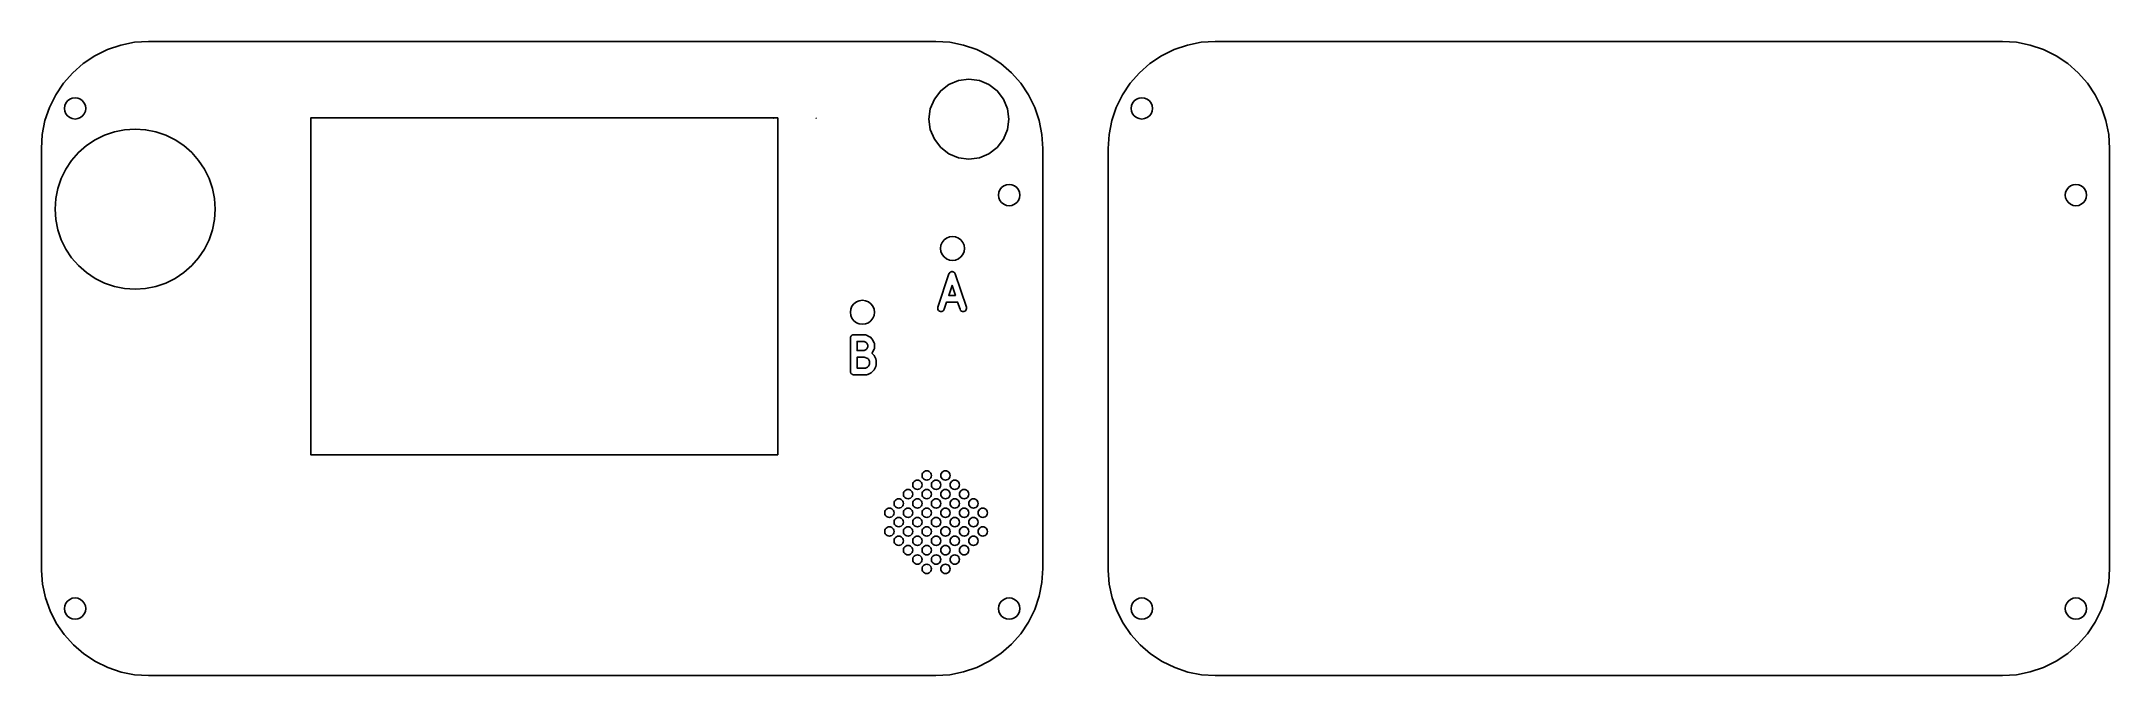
# Model space of a CAD drawing. Header units: metres. Extents: x 8 to 318, y 5 to 100.
import ezdxf

# ---------------------------------------------------------------- set-up
doc = ezdxf.new("R2010")
doc.units = ezdxf.units.M

msp = doc.modelspace()

# ---------------------------------------------------------------- linework, layer by layer
at = {"layer": 'Layer0'}
for p, q in [((117.42, 88.54), (117.45, 88.53)), ((117.45, 88.53), (117.47, 88.51)), ((117.47, 88.51), (117.49, 88.49)), ((117.49, 88.49), (117.49, 88.47)), ((123.82, 88.53), (123.84, 88.52)), ((123.84, 88.52), (123.87, 88.51)), ((123.87, 88.51), (123.88, 88.49)), ((123.88, 88.49), (123.89, 88.46))]:
    msp.add_line(p, q, dxfattribs=at)
for points in [[(23.82, 100.01, 0), (141.82, 100.01, 0), (143.91, 99.87, 0), (145.97, 99.46, 0), (147.96, 98.79, 0), (149.84, 97.86, 0), (151.59, 96.69, 0), (153.17, 95.31, 0), (154.55, 93.73, 0), (155.72, 91.99, 0), (156.65, 90.1, 0), (157.32, 88.12, 0), (157.73, 86.06, 0), (157.87, 83.96, 0), (157.87, 20.96, 0), (157.73, 18.87, 0), (157.32, 16.81, 0), (156.65, 14.82, 0), (155.72, 12.94, 0), (154.55, 11.19, 0), (153.17, 9.61, 0), (151.59, 8.23, 0), (149.84, 7.06, 0), (147.96, 6.13, 0), (145.97, 5.46, 0), (143.91, 5.05, 0), (141.82, 4.91, 0), (23.82, 4.91, 0), (21.75, 5.05, 0), (19.71, 5.45, 0), (17.74, 6.11, 0), (15.87, 7.02, 0), (14.14, 8.16, 0), (12.56, 9.52, 0), (11.18, 11.07, 0), (10.01, 12.78, 0), (9.07, 14.63, 0), (8.37, 16.59, 0), (7.94, 18.62, 0), (7.77, 20.69, 0), (7.77, 39.19, 0), (7.77, 83.96, 0), (7.91, 86.06, 0), (8.31, 88.12, 0), (8.99, 90.1, 0), (9.92, 91.99, 0), (11.08, 93.73, 0), (12.47, 95.31, 0), (14.05, 96.69, 0), (15.79, 97.86, 0), (17.68, 98.79, 0), (19.66, 99.46, 0), (21.72, 99.87, 0), (23.82, 100.01, 0)], [(183.7, 100.01, 0), (301.7, 100.01, 0), (303.79, 99.87, 0), (305.85, 99.46, 0), (307.84, 98.79, 0), (309.72, 97.86, 0), (311.47, 96.69, 0), (313.04, 95.31, 0), (314.43, 93.73, 0), (315.6, 91.99, 0), (316.52, 90.1, 0), (317.2, 88.12, 0), (317.61, 86.06, 0), (317.75, 83.96, 0), (317.75, 20.96, 0), (317.61, 18.87, 0), (317.2, 16.81, 0), (316.52, 14.82, 0), (315.6, 12.94, 0), (314.43, 11.19, 0), (313.05, 9.61, 0), (311.47, 8.23, 0), (309.72, 7.06, 0), (307.84, 6.13, 0), (305.85, 5.46, 0), (303.79, 5.05, 0), (301.7, 4.91, 0), (183.7, 4.91, 0), (181.62, 5.05, 0), (179.59, 5.45, 0), (177.62, 6.11, 0), (175.75, 7.02, 0), (174.01, 8.16, 0), (172.44, 9.52, 0), (171.06, 11.07, 0), (169.89, 12.78, 0), (168.95, 14.63, 0), (168.25, 16.59, 0), (167.82, 18.62, 0), (167.65, 20.69, 0), (167.65, 39.19, 0), (167.65, 83.96, 0), (167.78, 86.06, 0), (168.19, 88.12, 0), (168.87, 90.1, 0), (169.8, 91.99, 0), (170.96, 93.73, 0), (172.35, 95.31, 0), (173.92, 96.69, 0), (175.67, 97.86, 0), (177.55, 98.79, 0), (179.54, 99.46, 0), (181.6, 99.87, 0), (183.7, 100.01, 0)], [(152.79, 88.36, 0), (152.59, 89.91, 0), (151.99, 91.36, 0), (151.04, 92.6, 0), (149.79, 93.56, 0), (148.35, 94.16, 0), (146.79, 94.36, 0), (145.24, 94.16, 0), (143.79, 93.56, 0), (142.55, 92.6, 0), (141.6, 91.36, 0), (141, 89.91, 0), (140.79, 88.36, 0), (141, 86.81, 0), (141.6, 85.36, 0), (142.55, 84.12, 0), (143.79, 83.17, 0), (145.24, 82.57, 0), (146.79, 82.36, 0), (148.35, 82.57, 0), (149.79, 83.17, 0), (151.04, 84.12, 0), (151.99, 85.36, 0), (152.59, 86.81, 0), (152.79, 88.36, 0)], [(14.42, 89.96, 0), (14.36, 90.38, 0), (14.2, 90.76, 0), (13.95, 91.09, 0), (13.62, 91.35, 0), (13.23, 91.51, 0), (12.82, 91.56, 0), (12.4, 91.51, 0), (12.02, 91.35, 0), (11.69, 91.09, 0), (11.43, 90.76, 0), (11.27, 90.38, 0), (11.22, 89.96, 0), (11.27, 89.55, 0), (11.43, 89.16, 0), (11.69, 88.83, 0), (12.02, 88.58, 0), (12.4, 88.42, 0), (12.82, 88.36, 0), (13.23, 88.42, 0), (13.62, 88.58, 0), (13.95, 88.83, 0), (14.2, 89.16, 0), (14.36, 89.55, 0), (14.42, 89.96, 0)], [(174.3, 89.96, 0), (174.24, 90.38, 0), (174.08, 90.76, 0), (173.83, 91.09, 0), (173.5, 91.35, 0), (173.11, 91.51, 0), (172.7, 91.56, 0), (172.28, 91.51, 0), (171.9, 91.35, 0), (171.56, 91.09, 0), (171.31, 90.76, 0), (171.15, 90.38, 0), (171.1, 89.96, 0), (171.15, 89.55, 0), (171.31, 89.16, 0), (171.56, 88.83, 0), (171.9, 88.58, 0), (172.28, 88.42, 0), (172.7, 88.36, 0), (173.11, 88.42, 0), (173.5, 88.58, 0), (173.83, 88.83, 0), (174.08, 89.16, 0), (174.24, 89.55, 0), (174.3, 89.96, 0)], [(33.72, 73.3, 0), (33.82, 74.86, 0), (33.72, 76.43, 0), (33.41, 77.97, 0), (32.9, 79.45, 0), (32.21, 80.86, 0), (31.34, 82.17, 0), (30.3, 83.35, 0), (29.12, 84.38, 0), (27.82, 85.25, 0), (26.41, 85.95, 0), (24.92, 86.45, 0), (23.38, 86.76, 0), (21.82, 86.86, 0), (20.25, 86.76, 0), (18.71, 86.45, 0), (17.23, 85.95, 0), (15.82, 85.25, 0), (14.51, 84.38, 0), (13.33, 83.35, 0), (12.3, 82.17, 0), (11.43, 80.86, 0), (10.73, 79.45, 0), (10.23, 77.97, 0), (9.92, 76.43, 0), (9.82, 74.86, 0), (9.92, 73.3, 0), (10.23, 71.76, 0), (10.73, 70.27, 0), (11.43, 68.86, 0), (12.3, 67.56, 0), (13.33, 66.38, 0), (14.51, 65.34, 0), (15.82, 64.47, 0), (17.23, 63.77, 0), (18.71, 63.27, 0), (20.25, 62.96, 0), (21.82, 62.86, 0), (23.38, 62.96, 0), (24.92, 63.27, 0), (26.41, 63.77, 0), (27.82, 64.47, 0), (29.12, 65.34, 0), (30.3, 66.38, 0), (31.34, 67.56, 0), (32.21, 68.86, 0), (32.9, 70.27, 0), (33.41, 71.76, 0), (33.72, 73.3, 0)], [(117.45, 88.53, 0), (48.14, 88.54, 0), (48.14, 38.04, 0), (118.14, 38.04, 0), (118.14, 88.54, 0), (117.45, 88.53, 0)], [(153.95, 78.09, 0), (153.62, 78.35, 0), (153.23, 78.51, 0), (152.82, 78.56, 0), (152.4, 78.51, 0), (152.02, 78.35, 0), (151.69, 78.09, 0), (151.43, 77.76, 0), (151.27, 77.38, 0), (151.22, 76.96, 0), (151.27, 76.55, 0), (151.43, 76.16, 0), (151.69, 75.83, 0), (152.02, 75.58, 0), (152.4, 75.42, 0), (152.82, 75.36, 0), (153.23, 75.42, 0), (153.62, 75.58, 0), (153.95, 75.83, 0), (154.2, 76.16, 0), (154.36, 76.55, 0), (154.42, 76.96, 0), (154.36, 77.38, 0), (154.2, 77.76, 0), (153.95, 78.09, 0)], [(313.83, 78.09, 0), (313.5, 78.35, 0), (313.11, 78.51, 0), (312.7, 78.56, 0), (312.28, 78.51, 0), (311.9, 78.35, 0), (311.56, 78.09, 0), (311.31, 77.76, 0), (311.15, 77.38, 0), (311.1, 76.96, 0), (311.15, 76.55, 0), (311.31, 76.16, 0), (311.56, 75.83, 0), (311.9, 75.58, 0), (312.28, 75.42, 0), (312.7, 75.36, 0), (313.11, 75.42, 0), (313.5, 75.58, 0), (313.83, 75.83, 0), (314.08, 76.16, 0), (314.24, 76.55, 0), (314.3, 76.96, 0), (314.24, 77.38, 0), (314.08, 77.76, 0), (313.83, 78.09, 0)], [(146.06, 69.43, 0), (145.88, 69.86, 0), (145.59, 70.23, 0), (145.22, 70.52, 0), (144.78, 70.7, 0), (144.32, 70.76, 0), (143.85, 70.7, 0), (143.42, 70.52, 0), (143.05, 70.23, 0), (142.76, 69.86, 0), (142.58, 69.43, 0), (142.52, 68.96, 0), (142.58, 68.5, 0), (142.76, 68.06, 0), (143.05, 67.69, 0), (143.42, 67.4, 0), (143.85, 67.22, 0), (144.32, 67.16, 0), (144.78, 67.22, 0), (145.22, 67.4, 0), (145.59, 67.69, 0), (145.88, 68.06, 0), (146.06, 68.5, 0), (146.12, 68.96, 0), (146.06, 69.43, 0)], [(145.09, 60.92, 0), (145.45, 59.84, 0), (145.54, 59.68, 0), (145.67, 59.57, 0), (145.83, 59.5, 0), (146, 59.5, 0), (146.17, 59.55, 0), (146.3, 59.66, 0), (146.39, 59.81, 0), (146.43, 59.98, 0), (146.4, 60.15, 0), (144.74, 65.15, 0), (144.73, 65.18, 0), (144.69, 65.24, 0), (144.65, 65.3, 0), (144.64, 65.33, 0), (144.58, 65.37, 0), (144.52, 65.42, 0), (144.5, 65.43, 0), (144.43, 65.46, 0), (144.35, 65.48, 0), (144.26, 65.49, 0), (144.19, 65.49, 0), (144.16, 65.48, 0), (144.09, 65.46, 0), (144.02, 65.43, 0), (144, 65.42, 0), (143.95, 65.37, 0), (143.89, 65.33, 0), (143.87, 65.3, 0), (143.84, 65.24, 0), (143.8, 65.18, 0), (143.79, 65.15, 0), (142.12, 60.15, 0), (142.1, 59.98, 0), (142.13, 59.81, 0), (142.22, 59.66, 0), (142.36, 59.55, 0), (142.52, 59.5, 0), (142.7, 59.5, 0), (142.86, 59.57, 0), (142.99, 59.68, 0), (143.07, 59.84, 0), (143.43, 60.92, 0), (145.09, 60.92, 0)], [(145.45, 59.84, 0), (145.09, 60.92, 0), (143.43, 60.92, 0), (143.07, 59.84, 0), (142.99, 59.68, 0), (142.86, 59.57, 0), (142.7, 59.5, 0), (142.52, 59.5, 0), (142.36, 59.55, 0), (142.22, 59.66, 0), (142.13, 59.81, 0), (142.1, 59.98, 0), (142.12, 60.15, 0), (143.79, 65.15, 0), (143.8, 65.18, 0), (143.84, 65.24, 0), (143.87, 65.3, 0), (143.89, 65.33, 0), (143.95, 65.37, 0), (144, 65.42, 0), (144.02, 65.43, 0), (144.09, 65.46, 0), (144.16, 65.48, 0), (144.19, 65.49, 0), (144.26, 65.49, 0), (144.35, 65.48, 0), (144.43, 65.46, 0), (144.5, 65.43, 0), (144.52, 65.42, 0), (144.58, 65.37, 0), (144.64, 65.33, 0), (144.65, 65.3, 0), (144.69, 65.24, 0), (144.73, 65.18, 0), (144.74, 65.15, 0), (146.4, 60.15, 0), (146.43, 59.98, 0), (146.39, 59.81, 0), (146.3, 59.66, 0), (146.17, 59.55, 0), (146, 59.5, 0), (145.83, 59.5, 0), (145.67, 59.57, 0), (145.54, 59.68, 0), (145.45, 59.84, 0)], [(144.76, 61.92, 0), (143.77, 61.92, 0), (144.26, 63.41, 0), (144.76, 61.92, 0)], [(143.77, 61.92, 0), (144.76, 61.92, 0), (144.26, 63.41, 0), (143.77, 61.92, 0)], [(132.38, 60.29, 0), (132.09, 60.66, 0), (131.72, 60.95, 0), (131.28, 61.13, 0), (130.82, 61.19, 0), (130.35, 61.13, 0), (129.92, 60.95, 0), (129.55, 60.66, 0), (129.26, 60.29, 0), (129.08, 59.85, 0), (129.02, 59.39, 0), (129.08, 58.92, 0), (129.26, 58.49, 0), (129.55, 58.11, 0), (129.92, 57.83, 0), (130.35, 57.65, 0), (130.82, 57.59, 0), (131.28, 57.65, 0), (131.72, 57.83, 0), (132.09, 58.11, 0), (132.38, 58.49, 0), (132.56, 58.92, 0), (132.62, 59.39, 0), (132.56, 59.85, 0), (132.38, 60.29, 0)], [(129.02, 55.53, 0), (129.02, 50.53, 0), (129.02, 50.48, 0), (129.02, 50.44, 0), (129.04, 50.4, 0), (129.05, 50.35, 0), (129.07, 50.32, 0), (129.08, 50.28, 0), (129.11, 50.24, 0), (129.13, 50.2, 0), (129.17, 50.18, 0), (129.2, 50.14, 0), (129.23, 50.12, 0), (129.27, 50.09, 0), (129.31, 50.08, 0), (129.35, 50.06, 0), (129.39, 50.05, 0), (129.43, 50.03, 0), (129.47, 50.03, 0), (129.52, 50.03, 0), (131.42, 50.03, 0), (131.45, 50.03, 0), (131.48, 50.03, 0), (131.53, 50.05, 0), (131.59, 50.06, 0), (131.62, 50.07, 0), (131.64, 50.08, 0), (132.12, 50.32, 0), (132.19, 50.36, 0), (132.25, 50.41, 0), (132.49, 50.65, 0), (132.54, 50.71, 0), (132.58, 50.78, 0), (132.82, 51.25, 0), (132.83, 51.28, 0), (132.84, 51.31, 0), (132.85, 51.36, 0), (132.87, 51.42, 0), (132.87, 51.45, 0), (132.87, 51.48, 0), (132.87, 52.19, 0), (132.87, 52.22, 0), (132.87, 52.25, 0), (132.85, 52.31, 0), (132.84, 52.36, 0), (132.83, 52.39, 0), (132.82, 52.42, 0), (132.58, 52.89, 0), (132.54, 52.96, 0), (132.49, 53.02, 0), (132.25, 53.27, 0), (132.3, 53.33, 0), (132.34, 53.4, 0), (132.58, 53.87, 0), (132.59, 53.9, 0), (132.61, 53.93, 0), (132.62, 53.98, 0), (132.63, 54.04, 0), (132.63, 54.07, 0), (132.64, 54.1, 0), (132.64, 54.57, 0), (132.63, 54.6, 0), (132.63, 54.63, 0), (132.62, 54.69, 0), (132.61, 54.74, 0), (132.59, 54.77, 0), (132.58, 54.8, 0), (132.34, 55.27, 0), (132.3, 55.34, 0), (132.25, 55.4, 0), (132.01, 55.64, 0), (131.95, 55.69, 0), (131.88, 55.73, 0), (131.41, 55.97, 0), (131.38, 55.98, 0), (131.35, 56, 0), (131.3, 56.01, 0), (131.24, 56.02, 0), (131.21, 56.02, 0), (131.18, 56.03, 0), (129.52, 56.03, 0), (129.47, 56.02, 0), (129.43, 56.02, 0), (129.39, 56, 0), (129.35, 56, 0), (129.31, 55.97, 0), (129.27, 55.96, 0), (129.23, 55.93, 0), (129.2, 55.91, 0), (129.17, 55.88, 0), (129.13, 55.85, 0), (129.11, 55.81, 0), (129.08, 55.78, 0), (129.07, 55.73, 0), (129.05, 55.7, 0), (129.04, 55.65, 0), (129.02, 55.61, 0), (129.02, 55.57, 0), (129.02, 55.53, 0)], [(129.02, 50.53, 0), (129.02, 55.53, 0), (129.02, 55.57, 0), (129.02, 55.61, 0), (129.04, 55.65, 0), (129.05, 55.7, 0), (129.07, 55.73, 0), (129.08, 55.78, 0), (129.11, 55.81, 0), (129.13, 55.85, 0), (129.17, 55.88, 0), (129.2, 55.91, 0), (129.23, 55.93, 0), (129.27, 55.96, 0), (129.31, 55.97, 0), (129.35, 56, 0), (129.39, 56, 0), (129.43, 56.02, 0), (129.47, 56.02, 0), (129.52, 56.03, 0), (131.18, 56.03, 0), (131.21, 56.02, 0), (131.24, 56.02, 0), (131.3, 56.01, 0), (131.35, 56, 0), (131.38, 55.98, 0), (131.41, 55.97, 0), (131.88, 55.73, 0), (131.95, 55.69, 0), (132.01, 55.64, 0), (132.25, 55.4, 0), (132.3, 55.34, 0), (132.34, 55.27, 0), (132.58, 54.8, 0), (132.59, 54.77, 0), (132.61, 54.74, 0), (132.62, 54.69, 0), (132.63, 54.63, 0), (132.63, 54.6, 0), (132.64, 54.57, 0), (132.64, 54.1, 0), (132.63, 54.07, 0), (132.63, 54.04, 0), (132.62, 53.98, 0), (132.61, 53.93, 0), (132.59, 53.9, 0), (132.58, 53.87, 0), (132.34, 53.4, 0), (132.3, 53.33, 0), (132.25, 53.27, 0), (132.49, 53.02, 0), (132.54, 52.96, 0), (132.58, 52.89, 0), (132.82, 52.42, 0), (132.83, 52.39, 0), (132.84, 52.36, 0), (132.85, 52.31, 0), (132.87, 52.25, 0), (132.87, 52.22, 0), (132.87, 52.19, 0), (132.87, 51.48, 0), (132.87, 51.45, 0), (132.87, 51.42, 0), (132.85, 51.36, 0), (132.84, 51.31, 0), (132.83, 51.28, 0), (132.82, 51.25, 0), (132.58, 50.78, 0), (132.54, 50.71, 0), (132.49, 50.65, 0), (132.25, 50.41, 0), (132.19, 50.36, 0), (132.12, 50.32, 0), (131.64, 50.08, 0), (131.62, 50.07, 0), (131.59, 50.06, 0), (131.53, 50.05, 0), (131.48, 50.03, 0), (131.45, 50.03, 0), (131.42, 50.03, 0), (129.52, 50.03, 0), (129.47, 50.03, 0), (129.43, 50.03, 0), (129.39, 50.05, 0), (129.35, 50.06, 0), (129.31, 50.08, 0), (129.27, 50.09, 0), (129.23, 50.12, 0), (129.2, 50.14, 0), (129.17, 50.18, 0), (129.13, 50.2, 0), (129.11, 50.24, 0), (129.08, 50.28, 0), (129.07, 50.32, 0), (129.05, 50.35, 0), (129.04, 50.4, 0), (129.02, 50.44, 0), (129.02, 50.48, 0), (129.02, 50.53, 0)], [(130.02, 53.64, 0), (130.02, 55.03, 0), (131.07, 55.03, 0), (131.36, 54.88, 0), (131.49, 54.75, 0), (131.64, 54.46, 0), (131.64, 54.22, 0), (131.49, 53.92, 0), (131.36, 53.79, 0), (131.07, 53.64, 0), (130.02, 53.64, 0)], [(130.02, 55.03, 0), (130.02, 53.64, 0), (131.07, 53.64, 0), (131.36, 53.79, 0), (131.49, 53.92, 0), (131.64, 54.22, 0), (131.64, 54.46, 0), (131.49, 54.75, 0), (131.36, 54.88, 0), (131.07, 55.03, 0), (130.02, 55.03, 0)], [(130.02, 51.03, 0), (130.02, 52.64, 0), (131.1, 52.64, 0), (131.63, 52.47, 0), (131.72, 52.37, 0), (131.87, 52.07, 0), (131.87, 51.6, 0), (131.72, 51.3, 0), (131.6, 51.17, 0), (131.3, 51.03, 0), (130.02, 51.03, 0)], [(130.02, 52.64, 0), (130.02, 51.03, 0), (131.3, 51.03, 0), (131.6, 51.17, 0), (131.72, 51.3, 0), (131.87, 51.6, 0), (131.87, 52.07, 0), (131.72, 52.37, 0), (131.63, 52.47, 0), (131.1, 52.64, 0), (130.02, 52.64, 0)], [(138.88, 32.85, 0), (138.71, 32.92, 0), (138.56, 33.03, 0), (138.45, 33.17, 0), (138.38, 33.34, 0), (138.36, 33.52, 0), (138.38, 33.7, 0), (138.45, 33.87, 0), (138.56, 34.02, 0), (138.71, 34.13, 0), (138.88, 34.2, 0), (139.06, 34.22, 0), (139.24, 34.2, 0), (139.41, 34.13, 0), (139.55, 34.02, 0), (139.66, 33.87, 0), (139.73, 33.7, 0), (139.76, 33.52, 0), (139.73, 33.34, 0), (139.66, 33.17, 0), (139.55, 33.03, 0), (139.41, 32.92, 0), (139.24, 32.85, 0), (139.06, 32.82, 0), (138.88, 32.85, 0)], [(138.71, 32.92, 0), (138.88, 32.85, 0), (139.06, 32.82, 0), (139.24, 32.85, 0), (139.41, 32.92, 0), (139.55, 33.03, 0), (139.66, 33.17, 0), (139.73, 33.34, 0), (139.76, 33.52, 0), (139.73, 33.7, 0), (139.66, 33.87, 0), (139.55, 34.02, 0), (139.41, 34.13, 0), (139.24, 34.2, 0), (139.06, 34.22, 0), (138.88, 34.2, 0), (138.71, 34.13, 0), (138.56, 34.02, 0), (138.45, 33.87, 0), (138.38, 33.7, 0), (138.36, 33.52, 0), (138.38, 33.34, 0), (138.45, 33.17, 0), (138.56, 33.03, 0), (138.71, 32.92, 0)], [(140.11, 34.32, 0), (139.96, 34.43, 0), (139.85, 34.57, 0), (139.78, 34.74, 0), (139.76, 34.92, 0), (139.78, 35.1, 0), (139.85, 35.27, 0), (139.96, 35.42, 0), (140.11, 35.53, 0), (140.28, 35.6, 0), (140.46, 35.62, 0), (140.64, 35.6, 0), (140.81, 35.53, 0), (140.95, 35.42, 0), (141.06, 35.27, 0), (141.13, 35.1, 0), (141.16, 34.92, 0), (141.13, 34.74, 0), (141.06, 34.57, 0), (140.95, 34.43, 0), (140.81, 34.32, 0), (140.64, 34.25, 0), (140.46, 34.22, 0), (140.28, 34.25, 0), (140.11, 34.32, 0)], [(139.96, 34.43, 0), (140.11, 34.32, 0), (140.28, 34.25, 0), (140.46, 34.22, 0), (140.64, 34.25, 0), (140.81, 34.32, 0), (140.95, 34.43, 0), (141.06, 34.57, 0), (141.13, 34.74, 0), (141.16, 34.92, 0), (141.13, 35.1, 0), (141.06, 35.27, 0), (140.95, 35.42, 0), (140.81, 35.53, 0), (140.64, 35.6, 0), (140.46, 35.62, 0), (140.28, 35.6, 0), (140.11, 35.53, 0), (139.96, 35.42, 0), (139.85, 35.27, 0), (139.78, 35.1, 0), (139.76, 34.92, 0), (139.78, 34.74, 0), (139.85, 34.57, 0), (139.96, 34.43, 0)], [(142.46, 33.17, 0), (142.35, 33.03, 0), (142.21, 32.92, 0), (142.04, 32.85, 0), (141.86, 32.82, 0), (141.68, 32.85, 0), (141.51, 32.92, 0), (141.36, 33.03, 0), (141.25, 33.17, 0), (141.18, 33.34, 0), (141.16, 33.52, 0), (141.18, 33.7, 0), (141.25, 33.87, 0), (141.36, 34.02, 0), (141.51, 34.13, 0), (141.68, 34.2, 0), (141.86, 34.22, 0), (142.04, 34.2, 0), (142.21, 34.13, 0), (142.35, 34.02, 0), (142.46, 33.87, 0), (142.53, 33.7, 0), (142.56, 33.52, 0), (142.53, 33.34, 0), (142.46, 33.17, 0)], [(142.35, 33.03, 0), (142.46, 33.17, 0), (142.53, 33.34, 0), (142.56, 33.52, 0), (142.53, 33.7, 0), (142.46, 33.87, 0), (142.35, 34.02, 0), (142.21, 34.13, 0), (142.04, 34.2, 0), (141.86, 34.22, 0), (141.68, 34.2, 0), (141.51, 34.13, 0), (141.36, 34.02, 0), (141.25, 33.87, 0), (141.18, 33.7, 0), (141.16, 33.52, 0), (141.18, 33.34, 0), (141.25, 33.17, 0), (141.36, 33.03, 0), (141.51, 32.92, 0), (141.68, 32.85, 0), (141.86, 32.82, 0), (142.04, 32.85, 0), (142.21, 32.92, 0), (142.35, 33.03, 0)], [(142.56, 34.92, 0), (142.58, 35.1, 0), (142.65, 35.27, 0), (142.76, 35.42, 0), (142.91, 35.53, 0), (143.08, 35.6, 0), (143.26, 35.62, 0), (143.44, 35.6, 0), (143.61, 35.53, 0), (143.75, 35.42, 0), (143.86, 35.27, 0), (143.93, 35.1, 0), (143.96, 34.92, 0), (143.93, 34.74, 0), (143.86, 34.57, 0), (143.75, 34.43, 0), (143.61, 34.32, 0), (143.44, 34.25, 0), (143.26, 34.22, 0), (143.08, 34.25, 0), (142.91, 34.32, 0), (142.76, 34.43, 0), (142.65, 34.57, 0), (142.58, 34.74, 0), (142.56, 34.92, 0)], [(142.58, 35.1, 0), (142.56, 34.92, 0), (142.58, 34.74, 0), (142.65, 34.57, 0), (142.76, 34.43, 0), (142.91, 34.32, 0), (143.08, 34.25, 0), (143.26, 34.22, 0), (143.44, 34.25, 0), (143.61, 34.32, 0), (143.75, 34.43, 0), (143.86, 34.57, 0), (143.93, 34.74, 0), (143.96, 34.92, 0), (143.93, 35.1, 0), (143.86, 35.27, 0), (143.75, 35.42, 0), (143.61, 35.53, 0), (143.44, 35.6, 0), (143.26, 35.62, 0), (143.08, 35.6, 0), (142.91, 35.53, 0), (142.76, 35.42, 0), (142.65, 35.27, 0), (142.58, 35.1, 0)], [(145.01, 34.13, 0), (145.15, 34.02, 0), (145.26, 33.87, 0), (145.33, 33.7, 0), (145.36, 33.52, 0), (145.33, 33.34, 0), (145.26, 33.17, 0), (145.15, 33.03, 0), (145.01, 32.92, 0), (144.84, 32.85, 0), (144.66, 32.82, 0), (144.48, 32.85, 0), (144.31, 32.92, 0), (144.16, 33.03, 0), (144.05, 33.17, 0), (143.98, 33.34, 0), (143.96, 33.52, 0), (143.98, 33.7, 0), (144.05, 33.87, 0), (144.16, 34.02, 0), (144.31, 34.13, 0), (144.48, 34.2, 0), (144.66, 34.22, 0), (144.84, 34.2, 0), (145.01, 34.13, 0)], [(145.15, 34.02, 0), (145.01, 34.13, 0), (144.84, 34.2, 0), (144.66, 34.22, 0), (144.48, 34.2, 0), (144.31, 34.13, 0), (144.16, 34.02, 0), (144.05, 33.87, 0), (143.98, 33.7, 0), (143.96, 33.52, 0), (143.98, 33.34, 0), (144.05, 33.17, 0), (144.16, 33.03, 0), (144.31, 32.92, 0), (144.48, 32.85, 0), (144.66, 32.82, 0), (144.84, 32.85, 0), (145.01, 32.92, 0), (145.15, 33.03, 0), (145.26, 33.17, 0), (145.33, 33.34, 0), (145.36, 33.52, 0), (145.33, 33.7, 0), (145.26, 33.87, 0), (145.15, 34.02, 0)], [(136.93, 30.9, 0), (136.96, 30.72, 0), (136.93, 30.54, 0), (136.86, 30.37, 0), (136.75, 30.23, 0), (136.61, 30.12, 0), (136.44, 30.05, 0), (136.26, 30.02, 0), (136.08, 30.05, 0), (135.91, 30.12, 0), (135.76, 30.23, 0), (135.65, 30.37, 0), (135.58, 30.54, 0), (135.56, 30.72, 0), (135.58, 30.9, 0), (135.65, 31.07, 0), (135.76, 31.22, 0), (135.91, 31.33, 0), (136.08, 31.4, 0), (136.26, 31.42, 0), (136.44, 31.4, 0), (136.61, 31.33, 0), (136.75, 31.22, 0), (136.86, 31.07, 0), (136.93, 30.9, 0)], [(136.96, 30.72, 0), (136.93, 30.9, 0), (136.86, 31.07, 0), (136.75, 31.22, 0), (136.61, 31.33, 0), (136.44, 31.4, 0), (136.26, 31.42, 0), (136.08, 31.4, 0), (135.91, 31.33, 0), (135.76, 31.22, 0), (135.65, 31.07, 0), (135.58, 30.9, 0), (135.56, 30.72, 0), (135.58, 30.54, 0), (135.65, 30.37, 0), (135.76, 30.23, 0), (135.91, 30.12, 0), (136.08, 30.05, 0), (136.26, 30.02, 0), (136.44, 30.05, 0), (136.61, 30.12, 0), (136.75, 30.23, 0), (136.86, 30.37, 0), (136.93, 30.54, 0), (136.96, 30.72, 0)], [(137.66, 32.82, 0), (137.84, 32.8, 0), (138.01, 32.73, 0), (138.15, 32.62, 0), (138.26, 32.47, 0), (138.33, 32.3, 0), (138.36, 32.12, 0), (138.33, 31.94, 0), (138.26, 31.77, 0), (138.15, 31.63, 0), (138.01, 31.52, 0), (137.84, 31.45, 0), (137.66, 31.42, 0), (137.48, 31.45, 0), (137.31, 31.52, 0), (137.16, 31.63, 0), (137.05, 31.77, 0), (136.98, 31.94, 0), (136.96, 32.12, 0), (136.98, 32.3, 0), (137.05, 32.47, 0), (137.16, 32.62, 0), (137.31, 32.73, 0), (137.48, 32.8, 0), (137.66, 32.82, 0)], [(137.84, 32.8, 0), (137.66, 32.82, 0), (137.48, 32.8, 0), (137.31, 32.73, 0), (137.16, 32.62, 0), (137.05, 32.47, 0), (136.98, 32.3, 0), (136.96, 32.12, 0), (136.98, 31.94, 0), (137.05, 31.77, 0), (137.16, 31.63, 0), (137.31, 31.52, 0), (137.48, 31.45, 0), (137.66, 31.42, 0), (137.84, 31.45, 0), (138.01, 31.52, 0), (138.15, 31.63, 0), (138.26, 31.77, 0), (138.33, 31.94, 0), (138.36, 32.12, 0), (138.33, 32.3, 0), (138.26, 32.47, 0), (138.15, 32.62, 0), (138.01, 32.73, 0), (137.84, 32.8, 0)], [(139.76, 30.72, 0), (139.73, 30.54, 0), (139.66, 30.37, 0), (139.55, 30.23, 0), (139.41, 30.12, 0), (139.24, 30.05, 0), (139.06, 30.02, 0), (138.88, 30.05, 0), (138.71, 30.12, 0), (138.56, 30.23, 0), (138.45, 30.37, 0), (138.38, 30.54, 0), (138.36, 30.72, 0), (138.38, 30.9, 0), (138.45, 31.07, 0), (138.56, 31.22, 0), (138.71, 31.33, 0), (138.88, 31.4, 0), (139.06, 31.42, 0), (139.24, 31.4, 0), (139.41, 31.33, 0), (139.55, 31.22, 0), (139.66, 31.07, 0), (139.73, 30.9, 0), (139.76, 30.72, 0)], [(139.73, 30.54, 0), (139.76, 30.72, 0), (139.73, 30.9, 0), (139.66, 31.07, 0), (139.55, 31.22, 0), (139.41, 31.33, 0), (139.24, 31.4, 0), (139.06, 31.42, 0), (138.88, 31.4, 0), (138.71, 31.33, 0), (138.56, 31.22, 0), (138.45, 31.07, 0), (138.38, 30.9, 0), (138.36, 30.72, 0), (138.38, 30.54, 0), (138.45, 30.37, 0), (138.56, 30.23, 0), (138.71, 30.12, 0), (138.88, 30.05, 0), (139.06, 30.02, 0), (139.24, 30.05, 0), (139.41, 30.12, 0), (139.55, 30.23, 0), (139.66, 30.37, 0), (139.73, 30.54, 0)], [(140.95, 31.63, 0), (140.81, 31.52, 0), (140.64, 31.45, 0), (140.46, 31.42, 0), (140.28, 31.45, 0), (140.11, 31.52, 0), (139.96, 31.63, 0), (139.85, 31.77, 0), (139.78, 31.94, 0), (139.76, 32.12, 0), (139.78, 32.3, 0), (139.85, 32.47, 0), (139.96, 32.62, 0), (140.11, 32.73, 0), (140.28, 32.8, 0), (140.46, 32.82, 0), (140.64, 32.8, 0), (140.81, 32.73, 0), (140.95, 32.62, 0), (141.06, 32.47, 0), (141.13, 32.3, 0), (141.16, 32.12, 0), (141.13, 31.94, 0), (141.06, 31.77, 0), (140.95, 31.63, 0)], [(140.81, 31.52, 0), (140.95, 31.63, 0), (141.06, 31.77, 0), (141.13, 31.94, 0), (141.16, 32.12, 0), (141.13, 32.3, 0), (141.06, 32.47, 0), (140.95, 32.62, 0), (140.81, 32.73, 0), (140.64, 32.8, 0), (140.46, 32.82, 0), (140.28, 32.8, 0), (140.11, 32.73, 0), (139.96, 32.62, 0), (139.85, 32.47, 0), (139.78, 32.3, 0), (139.76, 32.12, 0), (139.78, 31.94, 0), (139.85, 31.77, 0), (139.96, 31.63, 0), (140.11, 31.52, 0), (140.28, 31.45, 0), (140.46, 31.42, 0), (140.64, 31.45, 0), (140.81, 31.52, 0)], [(142.46, 30.37, 0), (142.35, 30.23, 0), (142.21, 30.12, 0), (142.04, 30.05, 0), (141.86, 30.02, 0), (141.68, 30.05, 0), (141.51, 30.12, 0), (141.36, 30.23, 0), (141.25, 30.37, 0), (141.18, 30.54, 0), (141.16, 30.72, 0), (141.18, 30.9, 0), (141.25, 31.07, 0), (141.36, 31.22, 0), (141.51, 31.33, 0), (141.68, 31.4, 0), (141.86, 31.42, 0), (142.04, 31.4, 0), (142.21, 31.33, 0), (142.35, 31.22, 0), (142.46, 31.07, 0), (142.53, 30.9, 0), (142.56, 30.72, 0), (142.53, 30.54, 0), (142.46, 30.37, 0)], [(142.35, 30.23, 0), (142.46, 30.37, 0), (142.53, 30.54, 0), (142.56, 30.72, 0), (142.53, 30.9, 0), (142.46, 31.07, 0), (142.35, 31.22, 0), (142.21, 31.33, 0), (142.04, 31.4, 0), (141.86, 31.42, 0), (141.68, 31.4, 0), (141.51, 31.33, 0), (141.36, 31.22, 0), (141.25, 31.07, 0), (141.18, 30.9, 0), (141.16, 30.72, 0), (141.18, 30.54, 0), (141.25, 30.37, 0), (141.36, 30.23, 0), (141.51, 30.12, 0), (141.68, 30.05, 0), (141.86, 30.02, 0), (142.04, 30.05, 0), (142.21, 30.12, 0), (142.35, 30.23, 0)], [(143.26, 32.82, 0), (143.44, 32.8, 0), (143.61, 32.73, 0), (143.75, 32.62, 0), (143.86, 32.47, 0), (143.93, 32.3, 0), (143.96, 32.12, 0), (143.93, 31.94, 0), (143.86, 31.77, 0), (143.75, 31.63, 0), (143.61, 31.52, 0), (143.44, 31.45, 0), (143.26, 31.42, 0), (143.08, 31.45, 0), (142.91, 31.52, 0), (142.76, 31.63, 0), (142.65, 31.77, 0), (142.58, 31.94, 0), (142.56, 32.12, 0), (142.58, 32.3, 0), (142.65, 32.47, 0), (142.76, 32.62, 0), (142.91, 32.73, 0), (143.08, 32.8, 0), (143.26, 32.82, 0)], [(143.44, 32.8, 0), (143.26, 32.82, 0), (143.08, 32.8, 0), (142.91, 32.73, 0), (142.76, 32.62, 0), (142.65, 32.47, 0), (142.58, 32.3, 0), (142.56, 32.12, 0), (142.58, 31.94, 0), (142.65, 31.77, 0), (142.76, 31.63, 0), (142.91, 31.52, 0), (143.08, 31.45, 0), (143.26, 31.42, 0), (143.44, 31.45, 0), (143.61, 31.52, 0), (143.75, 31.63, 0), (143.86, 31.77, 0), (143.93, 31.94, 0), (143.96, 32.12, 0), (143.93, 32.3, 0), (143.86, 32.47, 0), (143.75, 32.62, 0), (143.61, 32.73, 0), (143.44, 32.8, 0)], [(144.66, 31.42, 0), (144.84, 31.4, 0), (145.01, 31.33, 0), (145.15, 31.22, 0), (145.26, 31.07, 0), (145.33, 30.9, 0), (145.36, 30.72, 0), (145.33, 30.54, 0), (145.26, 30.37, 0), (145.15, 30.23, 0), (145.01, 30.12, 0), (144.84, 30.05, 0), (144.66, 30.02, 0), (144.48, 30.05, 0), (144.31, 30.12, 0), (144.16, 30.23, 0), (144.05, 30.37, 0), (143.98, 30.54, 0), (143.96, 30.72, 0), (143.98, 30.9, 0), (144.05, 31.07, 0), (144.16, 31.22, 0), (144.31, 31.33, 0), (144.48, 31.4, 0), (144.66, 31.42, 0)], [(144.84, 31.4, 0), (144.66, 31.42, 0), (144.48, 31.4, 0), (144.31, 31.33, 0), (144.16, 31.22, 0), (144.05, 31.07, 0), (143.98, 30.9, 0), (143.96, 30.72, 0), (143.98, 30.54, 0), (144.05, 30.37, 0), (144.16, 30.23, 0), (144.31, 30.12, 0), (144.48, 30.05, 0), (144.66, 30.02, 0), (144.84, 30.05, 0), (145.01, 30.12, 0), (145.15, 30.23, 0), (145.26, 30.37, 0), (145.33, 30.54, 0), (145.36, 30.72, 0), (145.33, 30.9, 0), (145.26, 31.07, 0), (145.15, 31.22, 0), (145.01, 31.33, 0), (144.84, 31.4, 0)], [(146.66, 31.77, 0), (146.55, 31.63, 0), (146.41, 31.52, 0), (146.24, 31.45, 0), (146.06, 31.42, 0), (145.88, 31.45, 0), (145.71, 31.52, 0), (145.56, 31.63, 0), (145.45, 31.77, 0), (145.38, 31.94, 0), (145.36, 32.12, 0), (145.38, 32.3, 0), (145.45, 32.47, 0), (145.56, 32.62, 0), (145.71, 32.73, 0), (145.88, 32.8, 0), (146.06, 32.82, 0), (146.24, 32.8, 0), (146.41, 32.73, 0), (146.55, 32.62, 0), (146.66, 32.47, 0), (146.73, 32.3, 0), (146.76, 32.12, 0), (146.73, 31.94, 0), (146.66, 31.77, 0)], [(146.55, 31.63, 0), (146.66, 31.77, 0), (146.73, 31.94, 0), (146.76, 32.12, 0), (146.73, 32.3, 0), (146.66, 32.47, 0), (146.55, 32.62, 0), (146.41, 32.73, 0), (146.24, 32.8, 0), (146.06, 32.82, 0), (145.88, 32.8, 0), (145.71, 32.73, 0), (145.56, 32.62, 0), (145.45, 32.47, 0), (145.38, 32.3, 0), (145.36, 32.12, 0), (145.38, 31.94, 0), (145.45, 31.77, 0), (145.56, 31.63, 0), (145.71, 31.52, 0), (145.88, 31.45, 0), (146.06, 31.42, 0), (146.24, 31.45, 0), (146.41, 31.52, 0), (146.55, 31.63, 0)], [(146.76, 30.72, 0), (146.78, 30.9, 0), (146.85, 31.07, 0), (146.96, 31.22, 0), (147.11, 31.33, 0), (147.28, 31.4, 0), (147.46, 31.42, 0), (147.64, 31.4, 0), (147.81, 31.33, 0), (147.95, 31.22, 0), (148.06, 31.07, 0), (148.13, 30.9, 0), (148.16, 30.72, 0), (148.13, 30.54, 0), (148.06, 30.37, 0), (147.95, 30.23, 0), (147.81, 30.12, 0), (147.64, 30.05, 0), (147.46, 30.02, 0), (147.28, 30.05, 0), (147.11, 30.12, 0), (146.96, 30.23, 0), (146.85, 30.37, 0), (146.78, 30.54, 0), (146.76, 30.72, 0)], [(146.78, 30.9, 0), (146.76, 30.72, 0), (146.78, 30.54, 0), (146.85, 30.37, 0), (146.96, 30.23, 0), (147.11, 30.12, 0), (147.28, 30.05, 0), (147.46, 30.02, 0), (147.64, 30.05, 0), (147.81, 30.12, 0), (147.95, 30.23, 0), (148.06, 30.37, 0), (148.13, 30.54, 0), (148.16, 30.72, 0), (148.13, 30.9, 0), (148.06, 31.07, 0), (147.95, 31.22, 0), (147.81, 31.33, 0), (147.64, 31.4, 0), (147.46, 31.42, 0), (147.28, 31.4, 0), (147.11, 31.33, 0), (146.96, 31.22, 0), (146.85, 31.07, 0), (146.78, 30.9, 0)], [(135.04, 30, 0), (135.21, 29.93, 0), (135.35, 29.82, 0), (135.46, 29.67, 0), (135.53, 29.5, 0), (135.56, 29.32, 0), (135.53, 29.14, 0), (135.46, 28.97, 0), (135.35, 28.83, 0), (135.21, 28.72, 0), (135.04, 28.65, 0), (134.86, 28.62, 0), (134.68, 28.65, 0), (134.51, 28.72, 0), (134.36, 28.83, 0), (134.25, 28.97, 0), (134.18, 29.14, 0), (134.16, 29.32, 0), (134.18, 29.5, 0), (134.25, 29.67, 0), (134.36, 29.82, 0), (134.51, 29.93, 0), (134.68, 30, 0), (134.86, 30.02, 0), (135.04, 30, 0)], [(135.21, 29.93, 0), (135.04, 30, 0), (134.86, 30.02, 0), (134.68, 30, 0), (134.51, 29.93, 0), (134.36, 29.82, 0), (134.25, 29.67, 0), (134.18, 29.5, 0), (134.16, 29.32, 0), (134.18, 29.14, 0), (134.25, 28.97, 0), (134.36, 28.83, 0), (134.51, 28.72, 0), (134.68, 28.65, 0), (134.86, 28.62, 0), (135.04, 28.65, 0), (135.21, 28.72, 0), (135.35, 28.83, 0), (135.46, 28.97, 0), (135.53, 29.14, 0), (135.56, 29.32, 0), (135.53, 29.5, 0), (135.46, 29.67, 0), (135.35, 29.82, 0), (135.21, 29.93, 0)], [(136.08, 28.6, 0), (136.26, 28.62, 0), (136.44, 28.6, 0), (136.61, 28.53, 0), (136.75, 28.42, 0), (136.86, 28.27, 0), (136.93, 28.1, 0), (136.96, 27.92, 0), (136.93, 27.74, 0), (136.86, 27.57, 0), (136.75, 27.43, 0), (136.61, 27.32, 0), (136.44, 27.25, 0), (136.26, 27.22, 0), (136.08, 27.25, 0), (135.91, 27.32, 0), (135.76, 27.43, 0), (135.65, 27.57, 0), (135.58, 27.74, 0), (135.56, 27.92, 0), (135.58, 28.1, 0), (135.65, 28.27, 0), (135.76, 28.42, 0), (135.91, 28.53, 0), (136.08, 28.6, 0)], [(136.26, 28.62, 0), (136.08, 28.6, 0), (135.91, 28.53, 0), (135.76, 28.42, 0), (135.65, 28.27, 0), (135.58, 28.1, 0), (135.56, 27.92, 0), (135.58, 27.74, 0), (135.65, 27.57, 0), (135.76, 27.43, 0), (135.91, 27.32, 0), (136.08, 27.25, 0), (136.26, 27.22, 0), (136.44, 27.25, 0), (136.61, 27.32, 0), (136.75, 27.43, 0), (136.86, 27.57, 0), (136.93, 27.74, 0), (136.96, 27.92, 0), (136.93, 28.1, 0), (136.86, 28.27, 0), (136.75, 28.42, 0), (136.61, 28.53, 0), (136.44, 28.6, 0), (136.26, 28.62, 0)], [(138.26, 29.67, 0), (138.15, 29.82, 0), (138.01, 29.93, 0), (137.84, 30, 0), (137.66, 30.02, 0), (137.48, 30, 0), (137.31, 29.93, 0), (137.16, 29.82, 0), (137.05, 29.67, 0), (136.98, 29.5, 0), (136.96, 29.32, 0), (136.98, 29.14, 0), (137.05, 28.97, 0), (137.16, 28.83, 0), (137.31, 28.72, 0), (137.48, 28.65, 0), (137.66, 28.62, 0), (137.84, 28.65, 0), (138.01, 28.72, 0), (138.15, 28.83, 0), (138.26, 28.97, 0), (138.33, 29.14, 0), (138.36, 29.32, 0), (138.33, 29.5, 0), (138.26, 29.67, 0)], [(138.15, 29.82, 0), (138.26, 29.67, 0), (138.33, 29.5, 0), (138.36, 29.32, 0), (138.33, 29.14, 0), (138.26, 28.97, 0), (138.15, 28.83, 0), (138.01, 28.72, 0), (137.84, 28.65, 0), (137.66, 28.62, 0), (137.48, 28.65, 0), (137.31, 28.72, 0), (137.16, 28.83, 0), (137.05, 28.97, 0), (136.98, 29.14, 0), (136.96, 29.32, 0), (136.98, 29.5, 0), (137.05, 29.67, 0), (137.16, 29.82, 0), (137.31, 29.93, 0), (137.48, 30, 0), (137.66, 30.02, 0), (137.84, 30, 0), (138.01, 29.93, 0), (138.15, 29.82, 0)], [(139.24, 28.6, 0), (139.41, 28.53, 0), (139.55, 28.42, 0), (139.66, 28.27, 0), (139.73, 28.1, 0), (139.76, 27.92, 0), (139.73, 27.74, 0), (139.66, 27.57, 0), (139.55, 27.43, 0), (139.41, 27.32, 0), (139.24, 27.25, 0), (139.06, 27.22, 0), (138.88, 27.25, 0), (138.71, 27.32, 0), (138.56, 27.43, 0), (138.45, 27.57, 0), (138.38, 27.74, 0), (138.36, 27.92, 0), (138.38, 28.1, 0), (138.45, 28.27, 0), (138.56, 28.42, 0), (138.71, 28.53, 0), (138.88, 28.6, 0), (139.06, 28.62, 0), (139.24, 28.6, 0)], [(139.41, 28.53, 0), (139.24, 28.6, 0), (139.06, 28.62, 0), (138.88, 28.6, 0), (138.71, 28.53, 0), (138.56, 28.42, 0), (138.45, 28.27, 0), (138.38, 28.1, 0), (138.36, 27.92, 0), (138.38, 27.74, 0), (138.45, 27.57, 0), (138.56, 27.43, 0), (138.71, 27.32, 0), (138.88, 27.25, 0), (139.06, 27.22, 0), (139.24, 27.25, 0), (139.41, 27.32, 0), (139.55, 27.43, 0), (139.66, 27.57, 0), (139.73, 27.74, 0), (139.76, 27.92, 0), (139.73, 28.1, 0), (139.66, 28.27, 0), (139.55, 28.42, 0), (139.41, 28.53, 0)], [(140.46, 28.62, 0), (140.28, 28.65, 0), (140.11, 28.72, 0), (139.96, 28.83, 0), (139.85, 28.97, 0), (139.78, 29.14, 0), (139.76, 29.32, 0), (139.78, 29.5, 0), (139.85, 29.67, 0), (139.96, 29.82, 0), (140.11, 29.93, 0), (140.28, 30, 0), (140.46, 30.02, 0), (140.64, 30, 0), (140.81, 29.93, 0), (140.95, 29.82, 0), (141.06, 29.67, 0), (141.13, 29.5, 0), (141.16, 29.32, 0), (141.13, 29.14, 0), (141.06, 28.97, 0), (140.95, 28.83, 0), (140.81, 28.72, 0), (140.64, 28.65, 0), (140.46, 28.62, 0)], [(140.28, 28.65, 0), (140.46, 28.62, 0), (140.64, 28.65, 0), (140.81, 28.72, 0), (140.95, 28.83, 0), (141.06, 28.97, 0), (141.13, 29.14, 0), (141.16, 29.32, 0), (141.13, 29.5, 0), (141.06, 29.67, 0), (140.95, 29.82, 0), (140.81, 29.93, 0), (140.64, 30, 0), (140.46, 30.02, 0), (140.28, 30, 0), (140.11, 29.93, 0), (139.96, 29.82, 0), (139.85, 29.67, 0), (139.78, 29.5, 0), (139.76, 29.32, 0), (139.78, 29.14, 0), (139.85, 28.97, 0), (139.96, 28.83, 0), (140.11, 28.72, 0), (140.28, 28.65, 0)], [(141.36, 27.43, 0), (141.51, 27.32, 0), (141.68, 27.25, 0), (141.86, 27.22, 0), (142.04, 27.25, 0), (142.21, 27.32, 0), (142.35, 27.43, 0), (142.46, 27.57, 0), (142.53, 27.74, 0), (142.56, 27.92, 0), (142.53, 28.1, 0), (142.46, 28.27, 0), (142.35, 28.42, 0), (142.21, 28.53, 0), (142.04, 28.6, 0), (141.86, 28.62, 0), (141.68, 28.6, 0), (141.51, 28.53, 0), (141.36, 28.42, 0), (141.25, 28.27, 0), (141.18, 28.1, 0), (141.16, 27.92, 0), (141.18, 27.74, 0), (141.25, 27.57, 0), (141.36, 27.43, 0)], [(141.51, 27.32, 0), (141.36, 27.43, 0), (141.25, 27.57, 0), (141.18, 27.74, 0), (141.16, 27.92, 0), (141.18, 28.1, 0), (141.25, 28.27, 0), (141.36, 28.42, 0), (141.51, 28.53, 0), (141.68, 28.6, 0), (141.86, 28.62, 0), (142.04, 28.6, 0), (142.21, 28.53, 0), (142.35, 28.42, 0), (142.46, 28.27, 0), (142.53, 28.1, 0), (142.56, 27.92, 0), (142.53, 27.74, 0), (142.46, 27.57, 0), (142.35, 27.43, 0), (142.21, 27.32, 0), (142.04, 27.25, 0), (141.86, 27.22, 0), (141.68, 27.25, 0), (141.51, 27.32, 0)], [(142.76, 29.82, 0), (142.91, 29.93, 0), (143.08, 30, 0), (143.26, 30.02, 0), (143.44, 30, 0), (143.61, 29.93, 0), (143.75, 29.82, 0), (143.86, 29.67, 0), (143.93, 29.5, 0), (143.96, 29.32, 0), (143.93, 29.14, 0), (143.86, 28.97, 0), (143.75, 28.83, 0), (143.61, 28.72, 0), (143.44, 28.65, 0), (143.26, 28.62, 0), (143.08, 28.65, 0), (142.91, 28.72, 0), (142.76, 28.83, 0), (142.65, 28.97, 0), (142.58, 29.14, 0), (142.56, 29.32, 0), (142.58, 29.5, 0), (142.65, 29.67, 0), (142.76, 29.82, 0)], [(142.91, 29.93, 0), (142.76, 29.82, 0), (142.65, 29.67, 0), (142.58, 29.5, 0), (142.56, 29.32, 0), (142.58, 29.14, 0), (142.65, 28.97, 0), (142.76, 28.83, 0), (142.91, 28.72, 0), (143.08, 28.65, 0), (143.26, 28.62, 0), (143.44, 28.65, 0), (143.61, 28.72, 0), (143.75, 28.83, 0), (143.86, 28.97, 0), (143.93, 29.14, 0), (143.96, 29.32, 0), (143.93, 29.5, 0), (143.86, 29.67, 0), (143.75, 29.82, 0), (143.61, 29.93, 0), (143.44, 30, 0), (143.26, 30.02, 0), (143.08, 30, 0), (142.91, 29.93, 0)], [(145.01, 28.53, 0), (145.15, 28.42, 0), (145.26, 28.27, 0), (145.33, 28.1, 0), (145.36, 27.92, 0), (145.33, 27.74, 0), (145.26, 27.57, 0), (145.15, 27.43, 0), (145.01, 27.32, 0), (144.84, 27.25, 0), (144.66, 27.22, 0), (144.48, 27.25, 0), (144.31, 27.32, 0), (144.16, 27.43, 0), (144.05, 27.57, 0), (143.98, 27.74, 0), (143.96, 27.92, 0), (143.98, 28.1, 0), (144.05, 28.27, 0), (144.16, 28.42, 0), (144.31, 28.53, 0), (144.48, 28.6, 0), (144.66, 28.62, 0), (144.84, 28.6, 0), (145.01, 28.53, 0)], [(145.15, 28.42, 0), (145.01, 28.53, 0), (144.84, 28.6, 0), (144.66, 28.62, 0), (144.48, 28.6, 0), (144.31, 28.53, 0), (144.16, 28.42, 0), (144.05, 28.27, 0), (143.98, 28.1, 0), (143.96, 27.92, 0), (143.98, 27.74, 0), (144.05, 27.57, 0), (144.16, 27.43, 0), (144.31, 27.32, 0), (144.48, 27.25, 0), (144.66, 27.22, 0), (144.84, 27.25, 0), (145.01, 27.32, 0), (145.15, 27.43, 0), (145.26, 27.57, 0), (145.33, 27.74, 0), (145.36, 27.92, 0), (145.33, 28.1, 0), (145.26, 28.27, 0), (145.15, 28.42, 0)], [(145.36, 29.32, 0), (145.38, 29.5, 0), (145.45, 29.67, 0), (145.56, 29.82, 0), (145.71, 29.93, 0), (145.88, 30, 0), (146.06, 30.02, 0), (146.24, 30, 0), (146.41, 29.93, 0), (146.55, 29.82, 0), (146.66, 29.67, 0), (146.73, 29.5, 0), (146.76, 29.32, 0), (146.73, 29.14, 0), (146.66, 28.97, 0), (146.55, 28.83, 0), (146.41, 28.72, 0), (146.24, 28.65, 0), (146.06, 28.62, 0), (145.88, 28.65, 0), (145.71, 28.72, 0), (145.56, 28.83, 0), (145.45, 28.97, 0), (145.38, 29.14, 0), (145.36, 29.32, 0)], [(145.38, 29.5, 0), (145.36, 29.32, 0), (145.38, 29.14, 0), (145.45, 28.97, 0), (145.56, 28.83, 0), (145.71, 28.72, 0), (145.88, 28.65, 0), (146.06, 28.62, 0), (146.24, 28.65, 0), (146.41, 28.72, 0), (146.55, 28.83, 0), (146.66, 28.97, 0), (146.73, 29.14, 0), (146.76, 29.32, 0), (146.73, 29.5, 0), (146.66, 29.67, 0), (146.55, 29.82, 0), (146.41, 29.93, 0), (146.24, 30, 0), (146.06, 30.02, 0), (145.88, 30, 0), (145.71, 29.93, 0), (145.56, 29.82, 0), (145.45, 29.67, 0), (145.38, 29.5, 0)], [(147.95, 28.42, 0), (148.06, 28.27, 0), (148.13, 28.1, 0), (148.16, 27.92, 0), (148.13, 27.74, 0), (148.06, 27.57, 0), (147.95, 27.43, 0), (147.81, 27.32, 0), (147.64, 27.25, 0), (147.46, 27.22, 0), (147.28, 27.25, 0), (147.11, 27.32, 0), (146.96, 27.43, 0), (146.85, 27.57, 0), (146.78, 27.74, 0), (146.76, 27.92, 0), (146.78, 28.1, 0), (146.85, 28.27, 0), (146.96, 28.42, 0), (147.11, 28.53, 0), (147.28, 28.6, 0), (147.46, 28.62, 0), (147.64, 28.6, 0), (147.81, 28.53, 0), (147.95, 28.42, 0)], [(148.06, 28.27, 0), (147.95, 28.42, 0), (147.81, 28.53, 0), (147.64, 28.6, 0), (147.46, 28.62, 0), (147.28, 28.6, 0), (147.11, 28.53, 0), (146.96, 28.42, 0), (146.85, 28.27, 0), (146.78, 28.1, 0), (146.76, 27.92, 0), (146.78, 27.74, 0), (146.85, 27.57, 0), (146.96, 27.43, 0), (147.11, 27.32, 0), (147.28, 27.25, 0), (147.46, 27.22, 0), (147.64, 27.25, 0), (147.81, 27.32, 0), (147.95, 27.43, 0), (148.06, 27.57, 0), (148.13, 27.74, 0), (148.16, 27.92, 0), (148.13, 28.1, 0), (148.06, 28.27, 0)], [(149.04, 28.65, 0), (148.86, 28.62, 0), (148.68, 28.65, 0), (148.51, 28.72, 0), (148.36, 28.83, 0), (148.25, 28.97, 0), (148.18, 29.14, 0), (148.16, 29.32, 0), (148.18, 29.5, 0), (148.25, 29.67, 0), (148.36, 29.82, 0), (148.51, 29.93, 0), (148.68, 30, 0), (148.86, 30.02, 0), (149.04, 30, 0), (149.21, 29.93, 0), (149.35, 29.82, 0), (149.46, 29.67, 0), (149.53, 29.5, 0), (149.56, 29.32, 0), (149.53, 29.14, 0), (149.46, 28.97, 0), (149.35, 28.83, 0), (149.21, 28.72, 0), (149.04, 28.65, 0)], [(148.86, 28.62, 0), (149.04, 28.65, 0), (149.21, 28.72, 0), (149.35, 28.83, 0), (149.46, 28.97, 0), (149.53, 29.14, 0), (149.56, 29.32, 0), (149.53, 29.5, 0), (149.46, 29.67, 0), (149.35, 29.82, 0), (149.21, 29.93, 0), (149.04, 30, 0), (148.86, 30.02, 0), (148.68, 30, 0), (148.51, 29.93, 0), (148.36, 29.82, 0), (148.25, 29.67, 0), (148.18, 29.5, 0), (148.16, 29.32, 0), (148.18, 29.14, 0), (148.25, 28.97, 0), (148.36, 28.83, 0), (148.51, 28.72, 0), (148.68, 28.65, 0), (148.86, 28.62, 0)], [(135.21, 27.13, 0), (135.35, 27.02, 0), (135.46, 26.87, 0), (135.53, 26.7, 0), (135.56, 26.52, 0), (135.53, 26.34, 0), (135.46, 26.17, 0), (135.35, 26.03, 0), (135.21, 25.92, 0), (135.04, 25.85, 0), (134.86, 25.82, 0), (134.68, 25.85, 0), (134.51, 25.92, 0), (134.36, 26.03, 0), (134.25, 26.17, 0), (134.18, 26.34, 0), (134.16, 26.52, 0), (134.18, 26.7, 0), (134.25, 26.87, 0), (134.36, 27.02, 0), (134.51, 27.13, 0), (134.68, 27.2, 0), (134.86, 27.22, 0), (135.04, 27.2, 0), (135.21, 27.13, 0)], [(135.35, 27.02, 0), (135.21, 27.13, 0), (135.04, 27.2, 0), (134.86, 27.22, 0), (134.68, 27.2, 0), (134.51, 27.13, 0), (134.36, 27.02, 0), (134.25, 26.87, 0), (134.18, 26.7, 0), (134.16, 26.52, 0), (134.18, 26.34, 0), (134.25, 26.17, 0), (134.36, 26.03, 0), (134.51, 25.92, 0), (134.68, 25.85, 0), (134.86, 25.82, 0), (135.04, 25.85, 0), (135.21, 25.92, 0), (135.35, 26.03, 0), (135.46, 26.17, 0), (135.53, 26.34, 0), (135.56, 26.52, 0), (135.53, 26.7, 0), (135.46, 26.87, 0), (135.35, 27.02, 0)], [(136.08, 25.8, 0), (135.91, 25.73, 0), (135.76, 25.62, 0), (135.65, 25.47, 0), (135.58, 25.3, 0), (135.56, 25.12, 0), (135.58, 24.94, 0), (135.65, 24.77, 0), (135.76, 24.63, 0), (135.91, 24.52, 0), (136.08, 24.45, 0), (136.26, 24.42, 0), (136.44, 24.45, 0), (136.61, 24.52, 0), (136.75, 24.63, 0), (136.86, 24.77, 0), (136.93, 24.94, 0), (136.96, 25.12, 0), (136.93, 25.3, 0), (136.86, 25.47, 0), (136.75, 25.62, 0), (136.61, 25.73, 0), (136.44, 25.8, 0), (136.26, 25.82, 0), (136.08, 25.8, 0)], [(135.91, 25.73, 0), (136.08, 25.8, 0), (136.26, 25.82, 0), (136.44, 25.8, 0), (136.61, 25.73, 0), (136.75, 25.62, 0), (136.86, 25.47, 0), (136.93, 25.3, 0), (136.96, 25.12, 0), (136.93, 24.94, 0), (136.86, 24.77, 0), (136.75, 24.63, 0), (136.61, 24.52, 0), (136.44, 24.45, 0), (136.26, 24.42, 0), (136.08, 24.45, 0), (135.91, 24.52, 0), (135.76, 24.63, 0), (135.65, 24.77, 0), (135.58, 24.94, 0), (135.56, 25.12, 0), (135.58, 25.3, 0), (135.65, 25.47, 0), (135.76, 25.62, 0), (135.91, 25.73, 0)], [(137.84, 27.2, 0), (138.01, 27.13, 0), (138.15, 27.02, 0), (138.26, 26.87, 0), (138.33, 26.7, 0), (138.36, 26.52, 0), (138.33, 26.34, 0), (138.26, 26.17, 0), (138.15, 26.03, 0), (138.01, 25.92, 0), (137.84, 25.85, 0), (137.66, 25.82, 0), (137.48, 25.85, 0), (137.31, 25.92, 0), (137.16, 26.03, 0), (137.05, 26.17, 0), (136.98, 26.34, 0), (136.96, 26.52, 0), (136.98, 26.7, 0), (137.05, 26.87, 0), (137.16, 27.02, 0), (137.31, 27.13, 0), (137.48, 27.2, 0), (137.66, 27.22, 0), (137.84, 27.2, 0)], [(138.01, 27.13, 0), (137.84, 27.2, 0), (137.66, 27.22, 0), (137.48, 27.2, 0), (137.31, 27.13, 0), (137.16, 27.02, 0), (137.05, 26.87, 0), (136.98, 26.7, 0), (136.96, 26.52, 0), (136.98, 26.34, 0), (137.05, 26.17, 0), (137.16, 26.03, 0), (137.31, 25.92, 0), (137.48, 25.85, 0), (137.66, 25.82, 0), (137.84, 25.85, 0), (138.01, 25.92, 0), (138.15, 26.03, 0), (138.26, 26.17, 0), (138.33, 26.34, 0), (138.36, 26.52, 0), (138.33, 26.7, 0), (138.26, 26.87, 0), (138.15, 27.02, 0), (138.01, 27.13, 0)], [(138.71, 24.52, 0), (138.56, 24.63, 0), (138.45, 24.77, 0), (138.38, 24.94, 0), (138.36, 25.12, 0), (138.38, 25.3, 0), (138.45, 25.47, 0), (138.56, 25.62, 0), (138.71, 25.73, 0), (138.88, 25.8, 0), (139.06, 25.82, 0), (139.24, 25.8, 0), (139.41, 25.73, 0), (139.55, 25.62, 0), (139.66, 25.47, 0), (139.73, 25.3, 0), (139.76, 25.12, 0), (139.73, 24.94, 0), (139.66, 24.77, 0), (139.55, 24.63, 0), (139.41, 24.52, 0), (139.24, 24.45, 0), (139.06, 24.42, 0), (138.88, 24.45, 0), (138.71, 24.52, 0)], [(138.56, 24.63, 0), (138.71, 24.52, 0), (138.88, 24.45, 0), (139.06, 24.42, 0), (139.24, 24.45, 0), (139.41, 24.52, 0), (139.55, 24.63, 0), (139.66, 24.77, 0), (139.73, 24.94, 0), (139.76, 25.12, 0), (139.73, 25.3, 0), (139.66, 25.47, 0), (139.55, 25.62, 0), (139.41, 25.73, 0), (139.24, 25.8, 0), (139.06, 25.82, 0), (138.88, 25.8, 0), (138.71, 25.73, 0), (138.56, 25.62, 0), (138.45, 25.47, 0), (138.38, 25.3, 0), (138.36, 25.12, 0), (138.38, 24.94, 0), (138.45, 24.77, 0), (138.56, 24.63, 0)], [(140.81, 27.13, 0), (140.95, 27.02, 0), (141.06, 26.87, 0), (141.13, 26.7, 0), (141.16, 26.52, 0), (141.13, 26.34, 0), (141.06, 26.17, 0), (140.95, 26.03, 0), (140.81, 25.92, 0), (140.64, 25.85, 0), (140.46, 25.82, 0), (140.28, 25.85, 0), (140.11, 25.92, 0), (139.96, 26.03, 0), (139.85, 26.17, 0), (139.78, 26.34, 0), (139.76, 26.52, 0), (139.78, 26.7, 0), (139.85, 26.87, 0), (139.96, 27.02, 0), (140.11, 27.13, 0), (140.28, 27.2, 0), (140.46, 27.22, 0), (140.64, 27.2, 0), (140.81, 27.13, 0)], [(140.95, 27.02, 0), (140.81, 27.13, 0), (140.64, 27.2, 0), (140.46, 27.22, 0), (140.28, 27.2, 0), (140.11, 27.13, 0), (139.96, 27.02, 0), (139.85, 26.87, 0), (139.78, 26.7, 0), (139.76, 26.52, 0), (139.78, 26.34, 0), (139.85, 26.17, 0), (139.96, 26.03, 0), (140.11, 25.92, 0), (140.28, 25.85, 0), (140.46, 25.82, 0), (140.64, 25.85, 0), (140.81, 25.92, 0), (140.95, 26.03, 0), (141.06, 26.17, 0), (141.13, 26.34, 0), (141.16, 26.52, 0), (141.13, 26.7, 0), (141.06, 26.87, 0), (140.95, 27.02, 0)], [(142.35, 25.62, 0), (142.46, 25.47, 0), (142.53, 25.3, 0), (142.56, 25.12, 0), (142.53, 24.94, 0), (142.46, 24.77, 0), (142.35, 24.63, 0), (142.21, 24.52, 0), (142.04, 24.45, 0), (141.86, 24.42, 0), (141.68, 24.45, 0), (141.51, 24.52, 0), (141.36, 24.63, 0), (141.25, 24.77, 0), (141.18, 24.94, 0), (141.16, 25.12, 0), (141.18, 25.3, 0), (141.25, 25.47, 0), (141.36, 25.62, 0), (141.51, 25.73, 0), (141.68, 25.8, 0), (141.86, 25.82, 0), (142.04, 25.8, 0), (142.21, 25.73, 0), (142.35, 25.62, 0)], [(142.46, 25.47, 0), (142.35, 25.62, 0), (142.21, 25.73, 0), (142.04, 25.8, 0), (141.86, 25.82, 0), (141.68, 25.8, 0), (141.51, 25.73, 0), (141.36, 25.62, 0), (141.25, 25.47, 0), (141.18, 25.3, 0), (141.16, 25.12, 0), (141.18, 24.94, 0), (141.25, 24.77, 0), (141.36, 24.63, 0), (141.51, 24.52, 0), (141.68, 24.45, 0), (141.86, 24.42, 0), (142.04, 24.45, 0), (142.21, 24.52, 0), (142.35, 24.63, 0), (142.46, 24.77, 0), (142.53, 24.94, 0), (142.56, 25.12, 0), (142.53, 25.3, 0), (142.46, 25.47, 0)], [(142.58, 26.7, 0), (142.65, 26.87, 0), (142.76, 27.02, 0), (142.91, 27.13, 0), (143.08, 27.2, 0), (143.26, 27.22, 0), (143.44, 27.2, 0), (143.61, 27.13, 0), (143.75, 27.02, 0), (143.86, 26.87, 0), (143.93, 26.7, 0), (143.96, 26.52, 0), (143.93, 26.34, 0), (143.86, 26.17, 0), (143.75, 26.03, 0), (143.61, 25.92, 0), (143.44, 25.85, 0), (143.26, 25.82, 0), (143.08, 25.85, 0), (142.91, 25.92, 0), (142.76, 26.03, 0), (142.65, 26.17, 0), (142.58, 26.34, 0), (142.56, 26.52, 0), (142.58, 26.7, 0)], [(142.65, 26.87, 0), (142.58, 26.7, 0), (142.56, 26.52, 0), (142.58, 26.34, 0), (142.65, 26.17, 0), (142.76, 26.03, 0), (142.91, 25.92, 0), (143.08, 25.85, 0), (143.26, 25.82, 0), (143.44, 25.85, 0), (143.61, 25.92, 0), (143.75, 26.03, 0), (143.86, 26.17, 0), (143.93, 26.34, 0), (143.96, 26.52, 0), (143.93, 26.7, 0), (143.86, 26.87, 0), (143.75, 27.02, 0), (143.61, 27.13, 0), (143.44, 27.2, 0), (143.26, 27.22, 0), (143.08, 27.2, 0), (142.91, 27.13, 0), (142.76, 27.02, 0), (142.65, 26.87, 0)], [(145.15, 25.62, 0), (145.26, 25.47, 0), (145.33, 25.3, 0), (145.36, 25.12, 0), (145.33, 24.94, 0), (145.26, 24.77, 0), (145.15, 24.63, 0), (145.01, 24.52, 0), (144.84, 24.45, 0), (144.66, 24.42, 0), (144.48, 24.45, 0), (144.31, 24.52, 0), (144.16, 24.63, 0), (144.05, 24.77, 0), (143.98, 24.94, 0), (143.96, 25.12, 0), (143.98, 25.3, 0), (144.05, 25.47, 0), (144.16, 25.62, 0), (144.31, 25.73, 0), (144.48, 25.8, 0), (144.66, 25.82, 0), (144.84, 25.8, 0), (145.01, 25.73, 0), (145.15, 25.62, 0)], [(145.26, 25.47, 0), (145.15, 25.62, 0), (145.01, 25.73, 0), (144.84, 25.8, 0), (144.66, 25.82, 0), (144.48, 25.8, 0), (144.31, 25.73, 0), (144.16, 25.62, 0), (144.05, 25.47, 0), (143.98, 25.3, 0), (143.96, 25.12, 0), (143.98, 24.94, 0), (144.05, 24.77, 0), (144.16, 24.63, 0), (144.31, 24.52, 0), (144.48, 24.45, 0), (144.66, 24.42, 0), (144.84, 24.45, 0), (145.01, 24.52, 0), (145.15, 24.63, 0), (145.26, 24.77, 0), (145.33, 24.94, 0), (145.36, 25.12, 0), (145.33, 25.3, 0), (145.26, 25.47, 0)], [(146.24, 27.2, 0), (146.41, 27.13, 0), (146.55, 27.02, 0), (146.66, 26.87, 0), (146.73, 26.7, 0), (146.76, 26.52, 0), (146.73, 26.34, 0), (146.66, 26.17, 0), (146.55, 26.03, 0), (146.41, 25.92, 0), (146.24, 25.85, 0), (146.06, 25.82, 0), (145.88, 25.85, 0), (145.71, 25.92, 0), (145.56, 26.03, 0), (145.45, 26.17, 0), (145.38, 26.34, 0), (145.36, 26.52, 0), (145.38, 26.7, 0), (145.45, 26.87, 0), (145.56, 27.02, 0), (145.71, 27.13, 0), (145.88, 27.2, 0), (146.06, 27.22, 0), (146.24, 27.2, 0)], [(146.41, 27.13, 0), (146.24, 27.2, 0), (146.06, 27.22, 0), (145.88, 27.2, 0), (145.71, 27.13, 0), (145.56, 27.02, 0), (145.45, 26.87, 0), (145.38, 26.7, 0), (145.36, 26.52, 0), (145.38, 26.34, 0), (145.45, 26.17, 0), (145.56, 26.03, 0), (145.71, 25.92, 0), (145.88, 25.85, 0), (146.06, 25.82, 0), (146.24, 25.85, 0), (146.41, 25.92, 0), (146.55, 26.03, 0), (146.66, 26.17, 0), (146.73, 26.34, 0), (146.76, 26.52, 0), (146.73, 26.7, 0), (146.66, 26.87, 0), (146.55, 27.02, 0), (146.41, 27.13, 0)], [(147.64, 24.45, 0), (147.46, 24.42, 0), (147.28, 24.45, 0), (147.11, 24.52, 0), (146.96, 24.63, 0), (146.85, 24.77, 0), (146.78, 24.94, 0), (146.76, 25.12, 0), (146.78, 25.3, 0), (146.85, 25.47, 0), (146.96, 25.62, 0), (147.11, 25.73, 0), (147.28, 25.8, 0), (147.46, 25.82, 0), (147.64, 25.8, 0), (147.81, 25.73, 0), (147.95, 25.62, 0), (148.06, 25.47, 0), (148.13, 25.3, 0), (148.16, 25.12, 0), (148.13, 24.94, 0), (148.06, 24.77, 0), (147.95, 24.63, 0), (147.81, 24.52, 0), (147.64, 24.45, 0)], [(147.46, 24.42, 0), (147.64, 24.45, 0), (147.81, 24.52, 0), (147.95, 24.63, 0), (148.06, 24.77, 0), (148.13, 24.94, 0), (148.16, 25.12, 0), (148.13, 25.3, 0), (148.06, 25.47, 0), (147.95, 25.62, 0), (147.81, 25.73, 0), (147.64, 25.8, 0), (147.46, 25.82, 0), (147.28, 25.8, 0), (147.11, 25.73, 0), (146.96, 25.62, 0), (146.85, 25.47, 0), (146.78, 25.3, 0), (146.76, 25.12, 0), (146.78, 24.94, 0), (146.85, 24.77, 0), (146.96, 24.63, 0), (147.11, 24.52, 0), (147.28, 24.45, 0), (147.46, 24.42, 0)], [(149.46, 26.87, 0), (149.53, 26.7, 0), (149.56, 26.52, 0), (149.53, 26.34, 0), (149.46, 26.17, 0), (149.35, 26.03, 0), (149.21, 25.92, 0), (149.04, 25.85, 0), (148.86, 25.82, 0), (148.68, 25.85, 0), (148.51, 25.92, 0), (148.36, 26.03, 0), (148.25, 26.17, 0), (148.18, 26.34, 0), (148.16, 26.52, 0), (148.18, 26.7, 0), (148.25, 26.87, 0), (148.36, 27.02, 0), (148.51, 27.13, 0), (148.68, 27.2, 0), (148.86, 27.22, 0), (149.04, 27.2, 0), (149.21, 27.13, 0), (149.35, 27.02, 0), (149.46, 26.87, 0)], [(149.53, 26.7, 0), (149.46, 26.87, 0), (149.35, 27.02, 0), (149.21, 27.13, 0), (149.04, 27.2, 0), (148.86, 27.22, 0), (148.68, 27.2, 0), (148.51, 27.13, 0), (148.36, 27.02, 0), (148.25, 26.87, 0), (148.18, 26.7, 0), (148.16, 26.52, 0), (148.18, 26.34, 0), (148.25, 26.17, 0), (148.36, 26.03, 0), (148.51, 25.92, 0), (148.68, 25.85, 0), (148.86, 25.82, 0), (149.04, 25.85, 0), (149.21, 25.92, 0), (149.35, 26.03, 0), (149.46, 26.17, 0), (149.53, 26.34, 0), (149.56, 26.52, 0), (149.53, 26.7, 0)], [(138.01, 24.33, 0), (137.84, 24.4, 0), (137.66, 24.42, 0), (137.48, 24.4, 0), (137.31, 24.33, 0), (137.16, 24.22, 0), (137.05, 24.07, 0), (136.98, 23.9, 0), (136.96, 23.72, 0), (136.98, 23.54, 0), (137.05, 23.37, 0), (137.16, 23.23, 0), (137.31, 23.12, 0), (137.48, 23.05, 0), (137.66, 23.02, 0), (137.84, 23.05, 0), (138.01, 23.12, 0), (138.15, 23.23, 0), (138.26, 23.37, 0), (138.33, 23.54, 0), (138.36, 23.72, 0), (138.33, 23.9, 0), (138.26, 24.07, 0), (138.15, 24.22, 0), (138.01, 24.33, 0)], [(137.84, 24.4, 0), (138.01, 24.33, 0), (138.15, 24.22, 0), (138.26, 24.07, 0), (138.33, 23.9, 0), (138.36, 23.72, 0), (138.33, 23.54, 0), (138.26, 23.37, 0), (138.15, 23.23, 0), (138.01, 23.12, 0), (137.84, 23.05, 0), (137.66, 23.02, 0), (137.48, 23.05, 0), (137.31, 23.12, 0), (137.16, 23.23, 0), (137.05, 23.37, 0), (136.98, 23.54, 0), (136.96, 23.72, 0), (136.98, 23.9, 0), (137.05, 24.07, 0), (137.16, 24.22, 0), (137.31, 24.33, 0), (137.48, 24.4, 0), (137.66, 24.42, 0), (137.84, 24.4, 0)], [(139.41, 21.72, 0), (139.24, 21.65, 0), (139.06, 21.62, 0), (138.88, 21.65, 0), (138.71, 21.72, 0), (138.56, 21.83, 0), (138.45, 21.97, 0), (138.38, 22.14, 0), (138.36, 22.32, 0), (138.38, 22.5, 0), (138.45, 22.67, 0), (138.56, 22.82, 0), (138.71, 22.93, 0), (138.88, 23, 0), (139.06, 23.02, 0), (139.24, 23, 0), (139.41, 22.93, 0), (139.55, 22.82, 0), (139.66, 22.67, 0), (139.73, 22.5, 0), (139.76, 22.32, 0), (139.73, 22.14, 0), (139.66, 21.97, 0), (139.55, 21.83, 0), (139.41, 21.72, 0)], [(139.24, 21.65, 0), (139.41, 21.72, 0), (139.55, 21.83, 0), (139.66, 21.97, 0), (139.73, 22.14, 0), (139.76, 22.32, 0), (139.73, 22.5, 0), (139.66, 22.67, 0), (139.55, 22.82, 0), (139.41, 22.93, 0), (139.24, 23, 0), (139.06, 23.02, 0), (138.88, 23, 0), (138.71, 22.93, 0), (138.56, 22.82, 0), (138.45, 22.67, 0), (138.38, 22.5, 0), (138.36, 22.32, 0), (138.38, 22.14, 0), (138.45, 21.97, 0), (138.56, 21.83, 0), (138.71, 21.72, 0), (138.88, 21.65, 0), (139.06, 21.62, 0), (139.24, 21.65, 0)], [(140.11, 23.12, 0), (140.28, 23.05, 0), (140.46, 23.02, 0), (140.64, 23.05, 0), (140.81, 23.12, 0), (140.95, 23.23, 0), (141.06, 23.37, 0), (141.13, 23.54, 0), (141.16, 23.72, 0), (141.13, 23.9, 0), (141.06, 24.07, 0), (140.95, 24.22, 0), (140.81, 24.33, 0), (140.64, 24.4, 0), (140.46, 24.42, 0), (140.28, 24.4, 0), (140.11, 24.33, 0), (139.96, 24.22, 0), (139.85, 24.07, 0), (139.78, 23.9, 0), (139.76, 23.72, 0), (139.78, 23.54, 0), (139.85, 23.37, 0), (139.96, 23.23, 0), (140.11, 23.12, 0)], [(140.28, 23.05, 0), (140.11, 23.12, 0), (139.96, 23.23, 0), (139.85, 23.37, 0), (139.78, 23.54, 0), (139.76, 23.72, 0), (139.78, 23.9, 0), (139.85, 24.07, 0), (139.96, 24.22, 0), (140.11, 24.33, 0), (140.28, 24.4, 0), (140.46, 24.42, 0), (140.64, 24.4, 0), (140.81, 24.33, 0), (140.95, 24.22, 0), (141.06, 24.07, 0), (141.13, 23.9, 0), (141.16, 23.72, 0), (141.13, 23.54, 0), (141.06, 23.37, 0), (140.95, 23.23, 0), (140.81, 23.12, 0), (140.64, 23.05, 0), (140.46, 23.02, 0), (140.28, 23.05, 0)], [(141.68, 23, 0), (141.51, 22.93, 0), (141.36, 22.82, 0), (141.25, 22.67, 0), (141.18, 22.5, 0), (141.16, 22.32, 0), (141.18, 22.14, 0), (141.25, 21.97, 0), (141.36, 21.83, 0), (141.51, 21.72, 0), (141.68, 21.65, 0), (141.86, 21.62, 0), (142.04, 21.65, 0), (142.21, 21.72, 0), (142.35, 21.83, 0), (142.46, 21.97, 0), (142.53, 22.14, 0), (142.56, 22.32, 0), (142.53, 22.5, 0), (142.46, 22.67, 0), (142.35, 22.82, 0), (142.21, 22.93, 0), (142.04, 23, 0), (141.86, 23.02, 0), (141.68, 23, 0)], [(141.51, 22.93, 0), (141.68, 23, 0), (141.86, 23.02, 0), (142.04, 23, 0), (142.21, 22.93, 0), (142.35, 22.82, 0), (142.46, 22.67, 0), (142.53, 22.5, 0), (142.56, 22.32, 0), (142.53, 22.14, 0), (142.46, 21.97, 0), (142.35, 21.83, 0), (142.21, 21.72, 0), (142.04, 21.65, 0), (141.86, 21.62, 0), (141.68, 21.65, 0), (141.51, 21.72, 0), (141.36, 21.83, 0), (141.25, 21.97, 0), (141.18, 22.14, 0), (141.16, 22.32, 0), (141.18, 22.5, 0), (141.25, 22.67, 0), (141.36, 22.82, 0), (141.51, 22.93, 0)], [(142.76, 23.23, 0), (142.65, 23.37, 0), (142.58, 23.54, 0), (142.56, 23.72, 0), (142.58, 23.9, 0), (142.65, 24.07, 0), (142.76, 24.22, 0), (142.91, 24.33, 0), (143.08, 24.4, 0), (143.26, 24.42, 0), (143.44, 24.4, 0), (143.61, 24.33, 0), (143.75, 24.22, 0), (143.86, 24.07, 0), (143.93, 23.9, 0), (143.96, 23.72, 0), (143.93, 23.54, 0), (143.86, 23.37, 0), (143.75, 23.23, 0), (143.61, 23.12, 0), (143.44, 23.05, 0), (143.26, 23.02, 0), (143.08, 23.05, 0), (142.91, 23.12, 0), (142.76, 23.23, 0)], [(142.65, 23.37, 0), (142.76, 23.23, 0), (142.91, 23.12, 0), (143.08, 23.05, 0), (143.26, 23.02, 0), (143.44, 23.05, 0), (143.61, 23.12, 0), (143.75, 23.23, 0), (143.86, 23.37, 0), (143.93, 23.54, 0), (143.96, 23.72, 0), (143.93, 23.9, 0), (143.86, 24.07, 0), (143.75, 24.22, 0), (143.61, 24.33, 0), (143.44, 24.4, 0), (143.26, 24.42, 0), (143.08, 24.4, 0), (142.91, 24.33, 0), (142.76, 24.22, 0), (142.65, 24.07, 0), (142.58, 23.9, 0), (142.56, 23.72, 0), (142.58, 23.54, 0), (142.65, 23.37, 0)], [(145.15, 22.82, 0), (145.26, 22.67, 0), (145.33, 22.5, 0), (145.36, 22.32, 0), (145.33, 22.14, 0), (145.26, 21.97, 0), (145.15, 21.83, 0), (145.01, 21.72, 0), (144.84, 21.65, 0), (144.66, 21.62, 0), (144.48, 21.65, 0), (144.31, 21.72, 0), (144.16, 21.83, 0), (144.05, 21.97, 0), (143.98, 22.14, 0), (143.96, 22.32, 0), (143.98, 22.5, 0), (144.05, 22.67, 0), (144.16, 22.82, 0), (144.31, 22.93, 0), (144.48, 23, 0), (144.66, 23.02, 0), (144.84, 23, 0), (145.01, 22.93, 0), (145.15, 22.82, 0)], [(145.26, 22.67, 0), (145.15, 22.82, 0), (145.01, 22.93, 0), (144.84, 23, 0), (144.66, 23.02, 0), (144.48, 23, 0), (144.31, 22.93, 0), (144.16, 22.82, 0), (144.05, 22.67, 0), (143.98, 22.5, 0), (143.96, 22.32, 0), (143.98, 22.14, 0), (144.05, 21.97, 0), (144.16, 21.83, 0), (144.31, 21.72, 0), (144.48, 21.65, 0), (144.66, 21.62, 0), (144.84, 21.65, 0), (145.01, 21.72, 0), (145.15, 21.83, 0), (145.26, 21.97, 0), (145.33, 22.14, 0), (145.36, 22.32, 0), (145.33, 22.5, 0), (145.26, 22.67, 0)], [(146.76, 23.72, 0), (146.73, 23.54, 0), (146.66, 23.37, 0), (146.55, 23.23, 0), (146.41, 23.12, 0), (146.24, 23.05, 0), (146.06, 23.02, 0), (145.88, 23.05, 0), (145.71, 23.12, 0), (145.56, 23.23, 0), (145.45, 23.37, 0), (145.38, 23.54, 0), (145.36, 23.72, 0), (145.38, 23.9, 0), (145.45, 24.07, 0), (145.56, 24.22, 0), (145.71, 24.33, 0), (145.88, 24.4, 0), (146.06, 24.42, 0), (146.24, 24.4, 0), (146.41, 24.33, 0), (146.55, 24.22, 0), (146.66, 24.07, 0), (146.73, 23.9, 0), (146.76, 23.72, 0)], [(146.73, 23.54, 0), (146.76, 23.72, 0), (146.73, 23.9, 0), (146.66, 24.07, 0), (146.55, 24.22, 0), (146.41, 24.33, 0), (146.24, 24.4, 0), (146.06, 24.42, 0), (145.88, 24.4, 0), (145.71, 24.33, 0), (145.56, 24.22, 0), (145.45, 24.07, 0), (145.38, 23.9, 0), (145.36, 23.72, 0), (145.38, 23.54, 0), (145.45, 23.37, 0), (145.56, 23.23, 0), (145.71, 23.12, 0), (145.88, 23.05, 0), (146.06, 23.02, 0), (146.24, 23.05, 0), (146.41, 23.12, 0), (146.55, 23.23, 0), (146.66, 23.37, 0), (146.73, 23.54, 0)], [(139.78, 20.74, 0), (139.76, 20.92, 0), (139.78, 21.1, 0), (139.85, 21.27, 0), (139.96, 21.42, 0), (140.11, 21.53, 0), (140.28, 21.6, 0), (140.46, 21.62, 0), (140.64, 21.6, 0), (140.81, 21.53, 0), (140.95, 21.42, 0), (141.06, 21.27, 0), (141.13, 21.1, 0), (141.16, 20.92, 0), (141.13, 20.74, 0), (141.06, 20.57, 0), (140.95, 20.43, 0), (140.81, 20.32, 0), (140.64, 20.25, 0), (140.46, 20.22, 0), (140.28, 20.25, 0), (140.11, 20.32, 0), (139.96, 20.43, 0), (139.85, 20.57, 0), (139.78, 20.74, 0)], [(139.76, 20.92, 0), (139.78, 20.74, 0), (139.85, 20.57, 0), (139.96, 20.43, 0), (140.11, 20.32, 0), (140.28, 20.25, 0), (140.46, 20.22, 0), (140.64, 20.25, 0), (140.81, 20.32, 0), (140.95, 20.43, 0), (141.06, 20.57, 0), (141.13, 20.74, 0), (141.16, 20.92, 0), (141.13, 21.1, 0), (141.06, 21.27, 0), (140.95, 21.42, 0), (140.81, 21.53, 0), (140.64, 21.6, 0), (140.46, 21.62, 0), (140.28, 21.6, 0), (140.11, 21.53, 0), (139.96, 21.42, 0), (139.85, 21.27, 0), (139.78, 21.1, 0), (139.76, 20.92, 0)], [(142.91, 21.53, 0), (143.08, 21.6, 0), (143.26, 21.62, 0), (143.44, 21.6, 0), (143.61, 21.53, 0), (143.75, 21.42, 0), (143.86, 21.27, 0), (143.93, 21.1, 0), (143.96, 20.92, 0), (143.93, 20.74, 0), (143.86, 20.57, 0), (143.75, 20.43, 0), (143.61, 20.32, 0), (143.44, 20.25, 0), (143.26, 20.22, 0), (143.08, 20.25, 0), (142.91, 20.32, 0), (142.76, 20.43, 0), (142.65, 20.57, 0), (142.58, 20.74, 0), (142.56, 20.92, 0), (142.58, 21.1, 0), (142.65, 21.27, 0), (142.76, 21.42, 0), (142.91, 21.53, 0)], [(143.08, 21.6, 0), (142.91, 21.53, 0), (142.76, 21.42, 0), (142.65, 21.27, 0), (142.58, 21.1, 0), (142.56, 20.92, 0), (142.58, 20.74, 0), (142.65, 20.57, 0), (142.76, 20.43, 0), (142.91, 20.32, 0), (143.08, 20.25, 0), (143.26, 20.22, 0), (143.44, 20.25, 0), (143.61, 20.32, 0), (143.75, 20.43, 0), (143.86, 20.57, 0), (143.93, 20.74, 0), (143.96, 20.92, 0), (143.93, 21.1, 0), (143.86, 21.27, 0), (143.75, 21.42, 0), (143.61, 21.53, 0), (143.44, 21.6, 0), (143.26, 21.62, 0), (143.08, 21.6, 0)], [(14.36, 15.38, 0), (14.2, 15.76, 0), (13.95, 16.09, 0), (13.62, 16.35, 0), (13.23, 16.51, 0), (12.82, 16.56, 0), (12.4, 16.51, 0), (12.02, 16.35, 0), (11.69, 16.09, 0), (11.43, 15.76, 0), (11.27, 15.38, 0), (11.22, 14.96, 0), (11.27, 14.55, 0), (11.43, 14.16, 0), (11.69, 13.83, 0), (12.02, 13.58, 0), (12.4, 13.42, 0), (12.82, 13.36, 0), (13.23, 13.42, 0), (13.62, 13.58, 0), (13.95, 13.83, 0), (14.2, 14.16, 0), (14.36, 14.55, 0), (14.42, 14.96, 0), (14.36, 15.38, 0)], [(153.23, 16.51, 0), (152.82, 16.56, 0), (152.4, 16.51, 0), (152.02, 16.35, 0), (151.69, 16.09, 0), (151.43, 15.76, 0), (151.27, 15.38, 0), (151.22, 14.96, 0), (151.27, 14.55, 0), (151.43, 14.16, 0), (151.69, 13.83, 0), (152.02, 13.58, 0), (152.4, 13.42, 0), (152.82, 13.36, 0), (153.23, 13.42, 0), (153.62, 13.58, 0), (153.95, 13.83, 0), (154.2, 14.16, 0), (154.36, 14.55, 0), (154.42, 14.96, 0), (154.36, 15.38, 0), (154.2, 15.76, 0), (153.95, 16.09, 0), (153.62, 16.35, 0), (153.23, 16.51, 0)], [(174.24, 15.38, 0), (174.08, 15.76, 0), (173.83, 16.09, 0), (173.5, 16.35, 0), (173.11, 16.51, 0), (172.7, 16.56, 0), (172.28, 16.51, 0), (171.9, 16.35, 0), (171.56, 16.09, 0), (171.31, 15.76, 0), (171.15, 15.38, 0), (171.1, 14.96, 0), (171.15, 14.55, 0), (171.31, 14.16, 0), (171.56, 13.83, 0), (171.9, 13.58, 0), (172.28, 13.42, 0), (172.7, 13.36, 0), (173.11, 13.42, 0), (173.5, 13.58, 0), (173.83, 13.83, 0), (174.08, 14.16, 0), (174.24, 14.55, 0), (174.3, 14.96, 0), (174.24, 15.38, 0)], [(313.11, 16.51, 0), (312.7, 16.56, 0), (312.28, 16.51, 0), (311.9, 16.35, 0), (311.56, 16.09, 0), (311.31, 15.76, 0), (311.15, 15.38, 0), (311.1, 14.96, 0), (311.15, 14.55, 0), (311.31, 14.16, 0), (311.56, 13.83, 0), (311.9, 13.58, 0), (312.28, 13.42, 0), (312.7, 13.36, 0), (313.11, 13.42, 0), (313.5, 13.58, 0), (313.83, 13.83, 0), (314.08, 14.16, 0), (314.24, 14.55, 0), (314.3, 14.96, 0), (314.24, 15.38, 0), (314.08, 15.76, 0), (313.83, 16.09, 0), (313.5, 16.35, 0), (313.11, 16.51, 0)]]:
    msp.add_polyline3d(points, dxfattribs=at)

doc.saveas('drawing.dxf')
